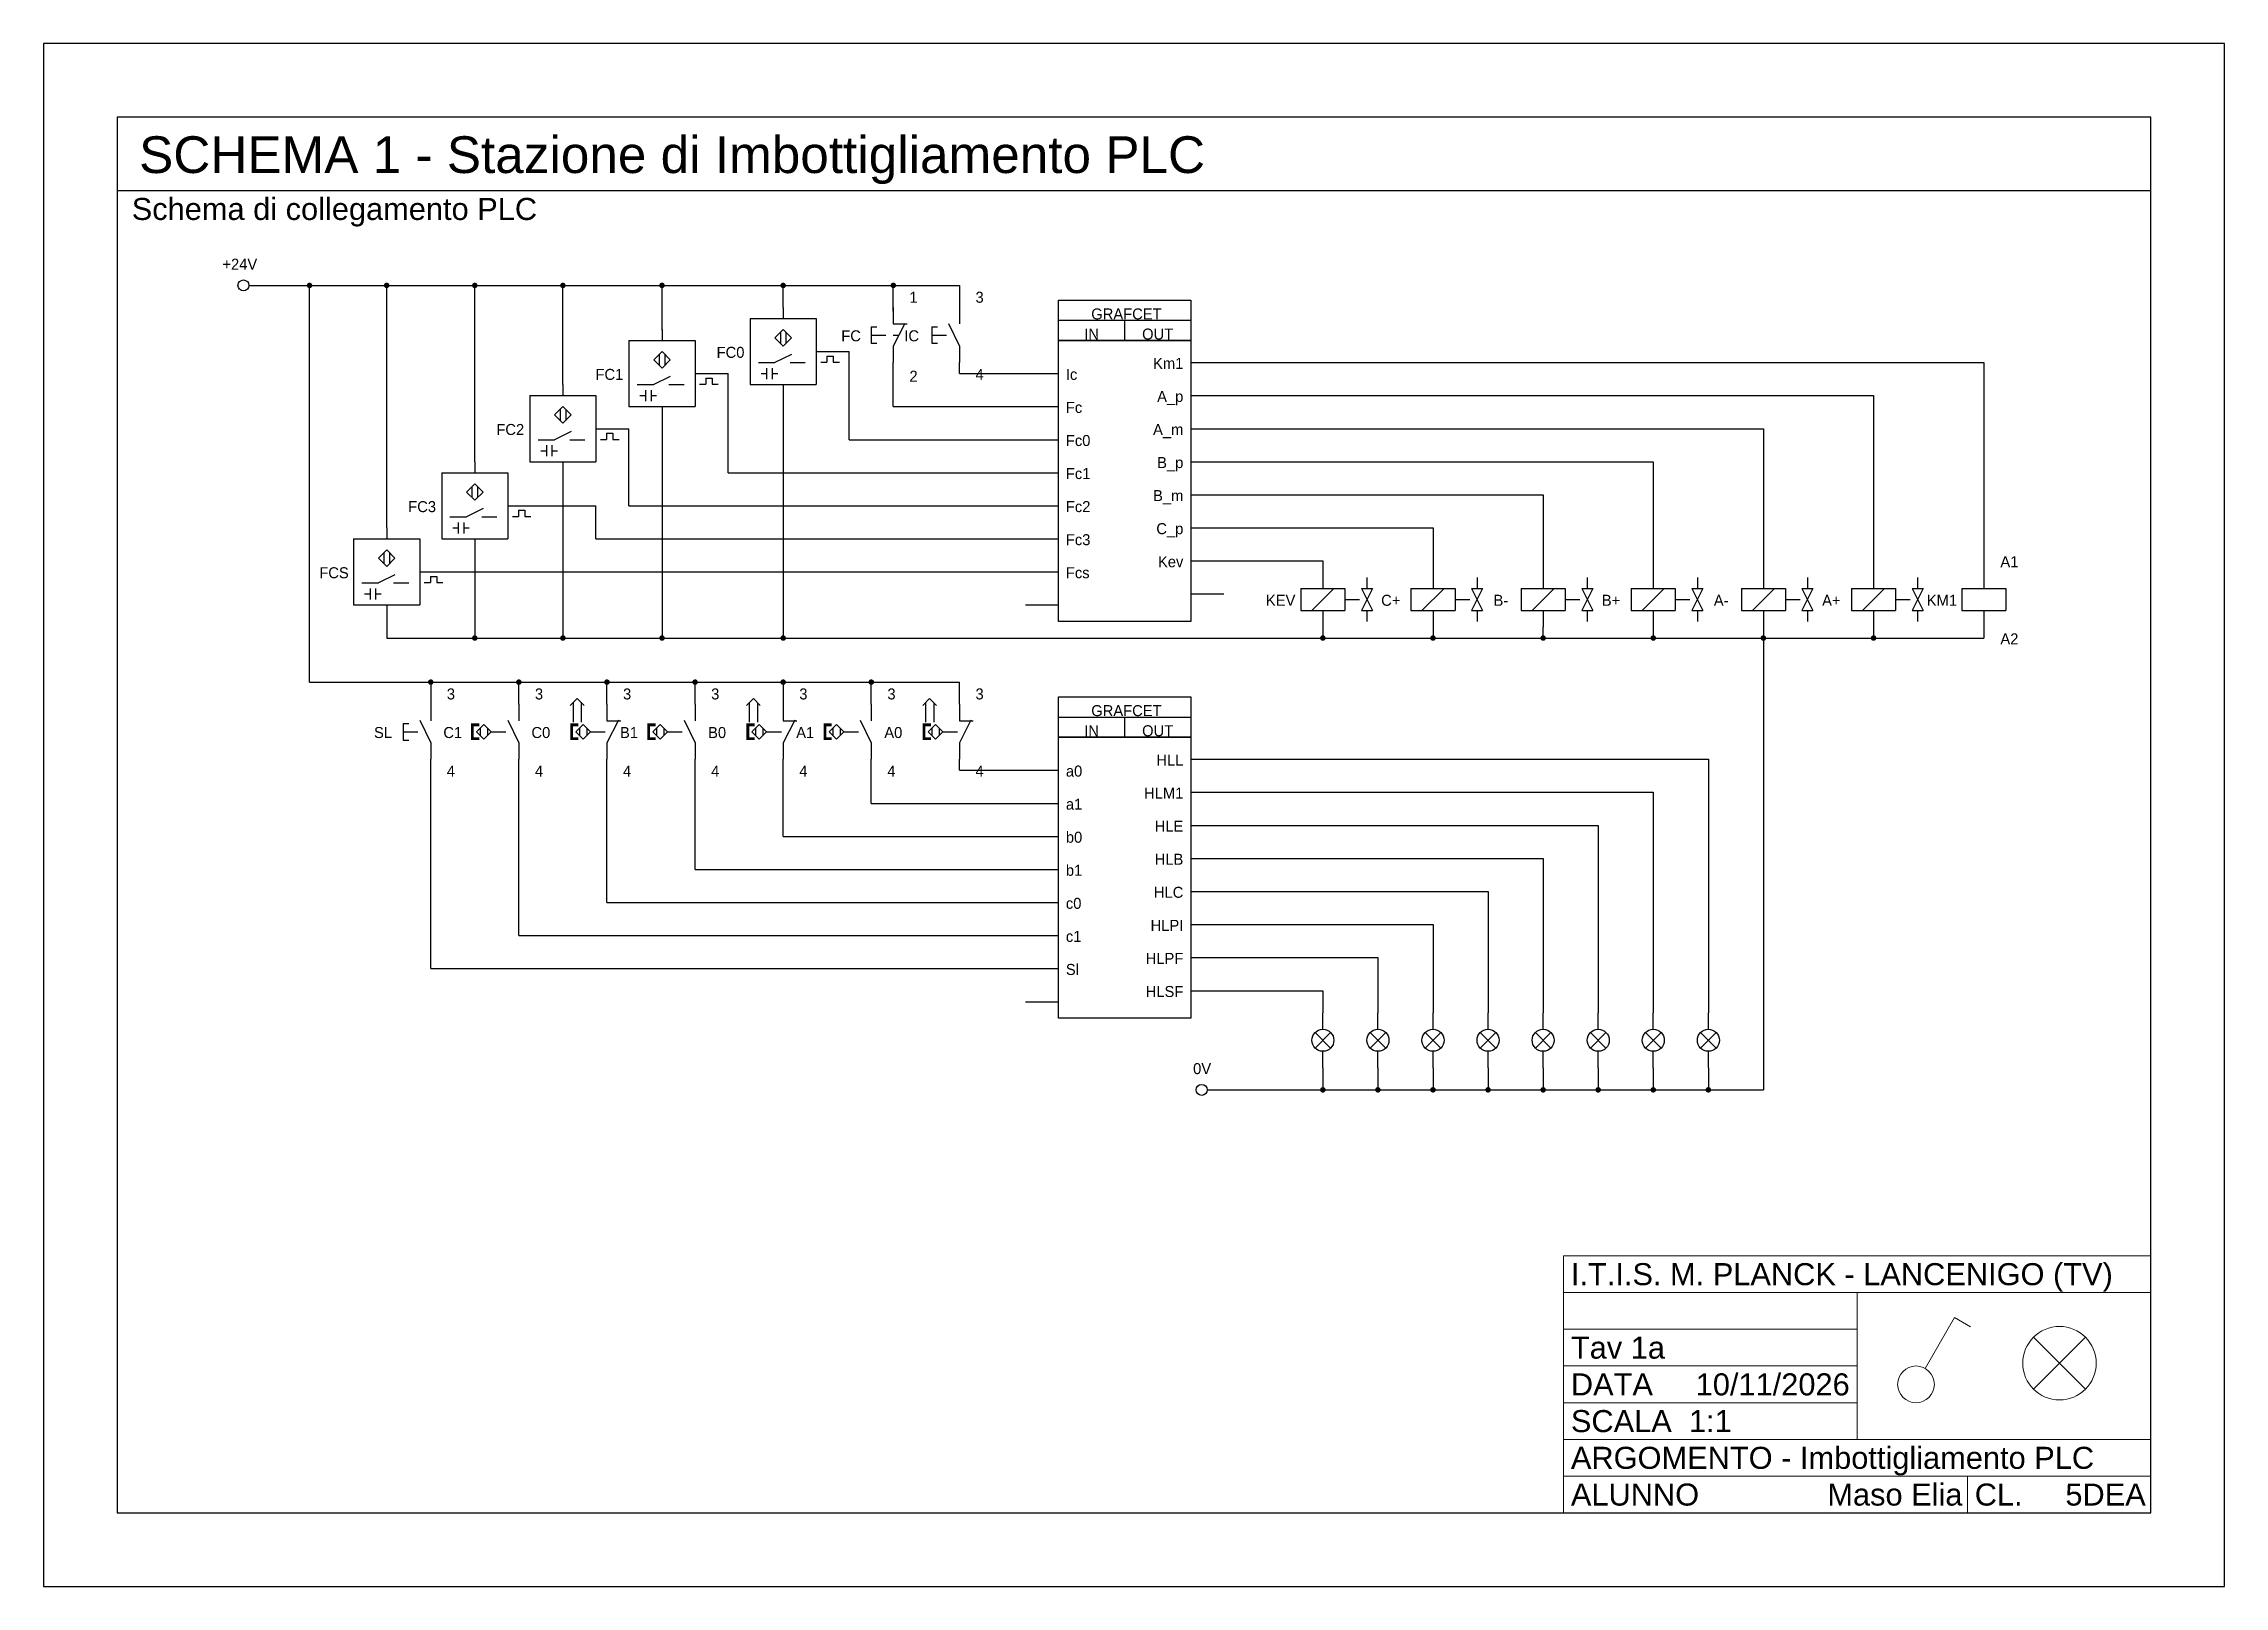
# Model space of a CAD drawing. Extents: x 1 to 1596, y -143 to 746.
# Drawn here: x 421.9 to 718.9, y -143.4 to 66.6 of the extents above; entities that cross this region are included whole.
import ezdxf
from ezdxf.enums import TextEntityAlignment as Align

# ---------------------------------------------------------------- set-up
doc = ezdxf.new("R2010")
doc.units = 0
doc.header["$MEASUREMENT"] = 0
for name, pattern in [('ACAD_ISO02W100', [15, 12, -3]), ('AUSGEZOGEN', [0]), ('GESTRICHELT', [3, 2, -1])]:
    doc.linetypes.add(name, pattern=pattern)
for name, color, linetype in [('1', 7, 'AUSGEZOGEN'), ('LINES', 7, 'AUSGEZOGEN'), ('TCONNECTIONS', 7, 'AUSGEZOGEN')]:
    doc.layers.add(name, color=color, linetype=linetype)
for name, color, linetype, lineweight in [('Componenti', 42, 'Continuous', 20), ('Contorni', 7, 'Continuous', 30), ('FOGLIO', 30, 'Continuous', 30), ('Scatole di derivazione', 22, 'ACAD_ISO02W100', 20), ('testi', 5, 'Continuous', 13)]:
    doc.layers.add(name, color=color, linetype=linetype, lineweight=lineweight)
doc.styles.add('Testi 2', font='arial.ttf', dxfattribs={"height": 3})
doc.styles.add('Titoli', font='arial.ttf', dxfattribs={"height": 4})

msp = doc.modelspace()

# ---------------------------------------------------------------- texts
at = {"layer": 'testi', "ltscale": 0.25}
for s, height, style, p in [('SCHEMA 1 - Stazione di Imbottigliamento PLC', 5, 'Titoli', (434.93, 48.99)), ('Schema di collegamento PLC', 3, 'Testi 2', (433.93, 42.6))]:
    msp.add_text(s, height=height, dxfattribs=dict(at, style=style)).set_placement(p)
at = {"layer": 'testi', "style": 'Testi 2'}
for s, p in [('I.T.I.S. M. PLANCK - LANCENIGO (TV)', (629.93, -102.4)), ('Tav 1a', (629.93, -112.4)), ('DATA     10/11/2026', (629.93, -117.4)), ('SCALA  1:1', (629.93, -122.4)), ('ARGOMENTO - Imbottigliamento PLC', (629.93, -127.4)), ('ALUNNO               Maso Elia', (629.93, -132.4)), ('CL.     5DEA', (684.93, -132.4))]:
    msp.add_text(s, height=3, dxfattribs=at).set_placement(p)

# ---------------------------------------------------------------- blocks, each defined once
blk = doc.blocks.new('Interruttore')
at = {"layer": 'Componenti', "ltscale": 0.25}
for p, q in [((0.63, 2.33), (2.62, 5.8)), ((2.62, 5.8), (3.71, 5.17))]:
    blk.add_line(p, q, dxfattribs=at)
blk.add_circle((0, 1.25), 1.25, dxfattribs=at)
blk = doc.blocks.new('Lampada2')
at = {"layer": 'Componenti', "ltscale": 0.25}
for p, q in [((3.54, 8.54), (-3.54, 1.46)), ((-3.54, 8.54), (3.54, 1.46))]:
    blk.add_line(p, q, dxfattribs=at)
blk.add_circle((0, 5), 5, dxfattribs=at)
blk = doc.blocks.new('B2')
at = {"layer": '1', "color": 7}
for p, q in [((4.5, 38.25), (4.5, 43.75)), ((4.5, 43.75), (22.5, 43.75)), ((22.5, 43.75), (22.5, 38.25)), ((4.5, 41), (22.5, 41)), ((13.5, 41), (13.5, 38.25)), ((4.5, 0), (4.5, 38.25)), ((4.5, 38.25), (22.5, 38.25)), ((22.5, 38.25), (4.5, 38.25)), ((22.5, 38.25), (22.5, 0)), ((0, 33.75), (4.5, 33.75)), ((22.5, 35.25), (27, 35.25)), ((22.5, 30.75), (27, 30.75)), ((0, 29.25), (4.5, 29.25)), ((0, 24.75), (4.5, 24.75)), ((22.5, 26.25), (27, 26.25)), ((22.5, 21.75), (27, 21.75)), ((0, 20.25), (4.5, 20.25)), ((0, 15.75), (4.5, 15.75)), ((22.5, 17.25), (27, 17.25)), ((22.5, 12.75), (27, 12.75)), ((0, 11.25), (4.5, 11.25)), ((0, 6.75), (4.5, 6.75)), ((22.5, 8.25), (27, 8.25)), ((22.5, 3.75), (27, 3.75)), ((0, 2.25), (4.5, 2.25)), ((22.5, 0), (4.5, 0))]:
    blk.add_line(p, q, dxfattribs=at)
for s, p in [('GRAFCET', (13.75, 41.12)), ('IN', (9, 38.38)), ('OUT', (18, 38.38))]:
    blk.add_text(s, height=1.5, dxfattribs=at).set_placement(p, align=Align.CENTER)
for s, p in [('Km1', (21.5, 34.39)), ('A_p', (21.5, 29.89)), ('A_m', (21.5, 25.39)), ('B_p', (21.5, 20.89)), ('B_m', (21.5, 16.39)), ('C_p', (21.5, 11.89)), ('Kev', (21.5, 7.39))]:
    blk.add_text(s, height=1.5, dxfattribs=at).set_placement(p, align=Align.RIGHT)
for s, p in [('Ic', (5.5, 32.89)), ('Fc', (5.5, 28.39)), ('Fc0', (5.5, 23.89)), ('Fc1', (5.5, 19.39)), ('Fc2', (5.5, 14.89)), ('Fc3', (5.5, 10.39)), ('Fcs', (5.5, 5.89))]:
    blk.add_text(s, height=1.5, dxfattribs=at).set_placement(p)
blk = doc.blocks.new('B11')
at = {"layer": '1', "color": 7}
for p, q in [((3, 7.5), (3, 5.25)), ((9, 6.75), (9, 5.25)), ((0, 5.25), (0, 2.25)), ((0, 5.25), (6, 5.25)), ((4.5, 5.25), (1.5, 2.25)), ((6, 5.25), (6, 2.25)), ((8.25, 5.25), (9.75, 2.25)), ((9.75, 5.25), (8.25, 2.25)), ((8.25, 5.25), (9.75, 5.25)), ((0, 2.25), (6, 2.25)), ((3, 2.25), (3, 0)), ((8.25, 2.25), (9.75, 2.25)), ((9, 2.25), (9, 0.75))]:
    blk.add_line(p, q, dxfattribs=at)
at = {"layer": '1', "color": 7, "linetype": 'GESTRICHELT'}
blk.add_line((6, 3.75), (9, 3.75), dxfattribs=at)
blk.add_line((6, 3.75), (9, 3.75), dxfattribs=at)
at = {"layer": '1', "color": 7}
blk.add_text('A+', height=1.5, dxfattribs=at).set_placement((-2.75, 2.89), align=Align.CENTER)
blk = doc.blocks.new('B12')
at = {"layer": '1', "color": 7}
for p, q in [((3, 7.5), (3, 5.25)), ((9, 6.75), (9, 5.25)), ((0, 5.25), (0, 2.25)), ((0, 5.25), (6, 5.25)), ((4.5, 5.25), (1.5, 2.25)), ((6, 5.25), (6, 2.25)), ((8.25, 5.25), (9.75, 2.25)), ((9.75, 5.25), (8.25, 2.25)), ((8.25, 5.25), (9.75, 5.25)), ((0, 2.25), (6, 2.25)), ((3, 2.25), (3, 0)), ((8.25, 2.25), (9.75, 2.25)), ((9, 2.25), (9, 0.75))]:
    blk.add_line(p, q, dxfattribs=at)
at = {"layer": '1', "color": 7, "linetype": 'GESTRICHELT'}
blk.add_line((6, 3.75), (9, 3.75), dxfattribs=at)
blk.add_line((6, 3.75), (9, 3.75), dxfattribs=at)
at = {"layer": '1', "color": 7}
blk.add_text('KEV', height=1.5, dxfattribs=at).set_placement((-2.75, 2.89), align=Align.CENTER)
blk = doc.blocks.new('B13')
at = {"layer": '1', "color": 7}
for p, q in [((3, 7.5), (3, 5.25)), ((9, 6.75), (9, 5.25)), ((0, 5.25), (0, 2.25)), ((0, 5.25), (6, 5.25)), ((4.5, 5.25), (1.5, 2.25)), ((6, 5.25), (6, 2.25)), ((8.25, 5.25), (9.75, 2.25)), ((9.75, 5.25), (8.25, 2.25)), ((8.25, 5.25), (9.75, 5.25)), ((0, 2.25), (6, 2.25)), ((3, 2.25), (3, 0)), ((8.25, 2.25), (9.75, 2.25)), ((9, 2.25), (9, 0.75))]:
    blk.add_line(p, q, dxfattribs=at)
at = {"layer": '1', "color": 7, "linetype": 'GESTRICHELT'}
blk.add_line((6, 3.75), (9, 3.75), dxfattribs=at)
blk.add_line((6, 3.75), (9, 3.75), dxfattribs=at)
at = {"layer": '1', "color": 7}
blk.add_text('C+', height=1.5, dxfattribs=at).set_placement((-2.75, 2.89), align=Align.CENTER)
blk = doc.blocks.new('B14')
at = {"layer": '1', "color": 7}
for p, q in [((3, 7.5), (3, 5.25)), ((9, 6.75), (9, 5.25)), ((0, 5.25), (0, 2.25)), ((0, 5.25), (6, 5.25)), ((4.5, 5.25), (1.5, 2.25)), ((6, 5.25), (6, 2.25)), ((8.25, 5.25), (9.75, 2.25)), ((9.75, 5.25), (8.25, 2.25)), ((8.25, 5.25), (9.75, 5.25)), ((0, 2.25), (6, 2.25)), ((3, 2.25), (3, 0)), ((8.25, 2.25), (9.75, 2.25)), ((9, 2.25), (9, 0.75))]:
    blk.add_line(p, q, dxfattribs=at)
at = {"layer": '1', "color": 7, "linetype": 'GESTRICHELT'}
blk.add_line((6, 3.75), (9, 3.75), dxfattribs=at)
blk.add_line((6, 3.75), (9, 3.75), dxfattribs=at)
at = {"layer": '1', "color": 7}
blk.add_text('B-', height=1.5, dxfattribs=at).set_placement((-2.75, 2.89), align=Align.CENTER)
blk = doc.blocks.new('B15')
at = {"layer": '1', "color": 7}
for p, q in [((3, 7.5), (3, 5.25)), ((9, 6.75), (9, 5.25)), ((0, 5.25), (0, 2.25)), ((0, 5.25), (6, 5.25)), ((4.5, 5.25), (1.5, 2.25)), ((6, 5.25), (6, 2.25)), ((8.25, 5.25), (9.75, 2.25)), ((9.75, 5.25), (8.25, 2.25)), ((8.25, 5.25), (9.75, 5.25)), ((0, 2.25), (6, 2.25)), ((3, 2.25), (3, 0)), ((8.25, 2.25), (9.75, 2.25)), ((9, 2.25), (9, 0.75))]:
    blk.add_line(p, q, dxfattribs=at)
at = {"layer": '1', "color": 7, "linetype": 'GESTRICHELT'}
blk.add_line((6, 3.75), (9, 3.75), dxfattribs=at)
blk.add_line((6, 3.75), (9, 3.75), dxfattribs=at)
at = {"layer": '1', "color": 7}
blk.add_text('B+', height=1.5, dxfattribs=at).set_placement((-2.75, 2.89), align=Align.CENTER)
blk = doc.blocks.new('B16')
at = {"layer": '1', "color": 7}
for p, q in [((3, 7.5), (3, 5.25)), ((9, 6.75), (9, 5.25)), ((0, 5.25), (0, 2.25)), ((0, 5.25), (6, 5.25)), ((4.5, 5.25), (1.5, 2.25)), ((6, 5.25), (6, 2.25)), ((8.25, 5.25), (9.75, 2.25)), ((9.75, 5.25), (8.25, 2.25)), ((8.25, 5.25), (9.75, 5.25)), ((0, 2.25), (6, 2.25)), ((3, 2.25), (3, 0)), ((8.25, 2.25), (9.75, 2.25)), ((9, 2.25), (9, 0.75))]:
    blk.add_line(p, q, dxfattribs=at)
at = {"layer": '1', "color": 7, "linetype": 'GESTRICHELT'}
blk.add_line((6, 3.75), (9, 3.75), dxfattribs=at)
blk.add_line((6, 3.75), (9, 3.75), dxfattribs=at)
at = {"layer": '1', "color": 7}
blk.add_text('A-', height=1.5, dxfattribs=at).set_placement((-2.75, 2.89), align=Align.CENTER)
blk = doc.blocks.new('B21')
at = {"layer": '1', "color": 7}
for p, q in [((3, 7.5), (3, 5.25)), ((0, 5.25), (6, 5.25)), ((0, 5.25), (0, 2.25)), ((6, 5.25), (6, 2.25)), ((0, 2.25), (6, 2.25)), ((3, 2.25), (3, 0))]:
    blk.add_line(p, q, dxfattribs=at)
for s, p in [('A1', (6.5, 8.14)), ('KM1', (-2.69, 2.89)), ('A2', (6.5, -2.36))]:
    blk.add_text(s, height=1.5, dxfattribs=at).set_placement(p, align=Align.CENTER)
blk = doc.blocks.new('B22')
at = {"layer": '1', "color": 7}
for p, q in [((1.5, 5.25), (1.5, 7.5)), ((0.44, 2.69), (2.56, 4.81)), ((2.56, 2.69), (0.44, 4.81)), ((1.5, 0), (1.5, 2.25))]:
    blk.add_line(p, q, dxfattribs=at)
blk.add_circle((1.5, 3.75), 1.5, dxfattribs=at)
blk = doc.blocks.new('B23')
at = {"layer": '1', "color": 7}
for p, q in [((1.5, 5.25), (1.5, 7.5)), ((0.44, 2.69), (2.56, 4.81)), ((2.56, 2.69), (0.44, 4.81)), ((1.5, 0), (1.5, 2.25))]:
    blk.add_line(p, q, dxfattribs=at)
blk.add_circle((1.5, 3.75), 1.5, dxfattribs=at)
blk = doc.blocks.new('B24')
at = {"layer": '1', "color": 7}
for p, q in [((1.5, 5.25), (1.5, 7.5)), ((0.44, 2.69), (2.56, 4.81)), ((2.56, 2.69), (0.44, 4.81)), ((1.5, 0), (1.5, 2.25))]:
    blk.add_line(p, q, dxfattribs=at)
blk.add_circle((1.5, 3.75), 1.5, dxfattribs=at)
blk = doc.blocks.new('B25')
at = {"layer": '1', "color": 7}
for p, q in [((1.5, 5.25), (1.5, 7.5)), ((0.44, 2.69), (2.56, 4.81)), ((2.56, 2.69), (0.44, 4.81)), ((1.5, 0), (1.5, 2.25))]:
    blk.add_line(p, q, dxfattribs=at)
blk.add_circle((1.5, 3.75), 1.5, dxfattribs=at)
blk = doc.blocks.new('B26')
at = {"layer": '1', "color": 7}
for p, q in [((1.5, 5.25), (1.5, 7.5)), ((0.44, 2.69), (2.56, 4.81)), ((2.56, 2.69), (0.44, 4.81)), ((1.5, 0), (1.5, 2.25))]:
    blk.add_line(p, q, dxfattribs=at)
blk.add_circle((1.5, 3.75), 1.5, dxfattribs=at)
blk = doc.blocks.new('B27')
at = {"layer": '1', "color": 7}
for p, q in [((1.5, 5.25), (1.5, 7.5)), ((0.44, 2.69), (2.56, 4.81)), ((2.56, 2.69), (0.44, 4.81)), ((1.5, 0), (1.5, 2.25))]:
    blk.add_line(p, q, dxfattribs=at)
blk.add_circle((1.5, 3.75), 1.5, dxfattribs=at)
blk = doc.blocks.new('B28')
at = {"layer": '1', "color": 7}
for p, q in [((1.5, 5.25), (1.5, 7.5)), ((0.44, 2.69), (2.56, 4.81)), ((2.56, 2.69), (0.44, 4.81)), ((1.5, 0), (1.5, 2.25))]:
    blk.add_line(p, q, dxfattribs=at)
blk.add_circle((1.5, 3.75), 1.5, dxfattribs=at)
blk = doc.blocks.new('B29')
at = {"layer": '1', "color": 7}
for p, q in [((1.5, 5.25), (1.5, 7.5)), ((0.44, 2.69), (2.56, 4.81)), ((2.56, 2.69), (0.44, 4.81)), ((1.5, 0), (1.5, 2.25))]:
    blk.add_line(p, q, dxfattribs=at)
blk.add_circle((1.5, 3.75), 1.5, dxfattribs=at)
blk = doc.blocks.new('B30')
at = {"layer": '1', "color": 7}
blk.add_line((2.25, 1.5), (4.5, 1.5), dxfattribs=at)
blk.add_circle((1.5, 1.5), 0.75, dxfattribs=at)
blk.add_text('  0V', height=1.5, dxfattribs=at).set_placement((1, 3.64), align=Align.CENTER)
blk = doc.blocks.new('B31')
at = {"layer": '1', "color": 7}
for p, q in [((4.5, 38.25), (4.5, 43.75)), ((4.5, 43.75), (22.5, 43.75)), ((22.5, 43.75), (22.5, 38.25)), ((4.5, 41), (22.5, 41)), ((13.5, 41), (13.5, 38.25)), ((4.5, 0), (4.5, 38.25)), ((4.5, 38.25), (22.5, 38.25)), ((22.5, 38.25), (4.5, 38.25)), ((22.5, 38.25), (22.5, 0)), ((0, 33.75), (4.5, 33.75)), ((22.5, 35.25), (27, 35.25)), ((22.5, 30.75), (27, 30.75)), ((0, 29.25), (4.5, 29.25)), ((0, 24.75), (4.5, 24.75)), ((22.5, 26.25), (27, 26.25)), ((22.5, 21.75), (27, 21.75)), ((0, 20.25), (4.5, 20.25)), ((0, 15.75), (4.5, 15.75)), ((22.5, 17.25), (27, 17.25)), ((22.5, 12.75), (27, 12.75)), ((0, 11.25), (4.5, 11.25)), ((0, 6.75), (4.5, 6.75)), ((22.5, 8.25), (27, 8.25)), ((22.5, 3.75), (27, 3.75)), ((0, 2.25), (4.5, 2.25)), ((22.5, 0), (4.5, 0))]:
    blk.add_line(p, q, dxfattribs=at)
for s, p in [('GRAFCET', (13.75, 41.12)), ('IN', (9, 38.38)), ('OUT', (18, 38.38))]:
    blk.add_text(s, height=1.5, dxfattribs=at).set_placement(p, align=Align.CENTER)
for s, p in [('HLL', (21.5, 34.39)), ('HLM1', (21.5, 29.89)), ('HLE', (21.5, 25.39)), ('HLB', (21.5, 20.89)), ('HLC', (21.5, 16.39)), ('HLPI', (21.5, 11.89)), ('HLPF', (21.5, 7.39)), ('HLSF', (21.5, 2.89))]:
    blk.add_text(s, height=1.5, dxfattribs=at).set_placement(p, align=Align.RIGHT)
for s, p in [('a0', (5.5, 32.89)), ('a1', (5.5, 28.39)), ('b0', (5.5, 23.89)), ('b1', (5.5, 19.39)), ('c0', (5.5, 14.89)), ('c1', (5.5, 10.39)), ('Sl', (5.5, 5.89))]:
    blk.add_text(s, height=1.5, dxfattribs=at).set_placement(p)
blk = doc.blocks.new('B32')
at = {"layer": '1', "color": 7}
blk.add_line((2.25, 1.5), (4.5, 1.5), dxfattribs=at)
blk.add_circle((1.5, 1.5), 0.75, dxfattribs=at)
blk.add_text('+24V', height=1.5, dxfattribs=at).set_placement((1, 3.64), align=Align.CENTER)
blk = doc.blocks.new('B33')
at = {"layer": '1', "color": 7}
for p, q in [((3, 7.5), (3, 5.25)), ((0, 4.88), (0, 2.62)), ((0, 4.88), (0.75, 4.88)), ((4.57, 5.33), (3, 2.25)), ((3, 5.25), (4.87, 5.25)), ((0, 2.62), (0.75, 2.62)), ((3, 2.25), (3, 0))]:
    blk.add_line(p, q, dxfattribs=at)
at = {"layer": '1', "color": 7, "linetype": 'GESTRICHELT'}
blk.add_line((0, 3.75), (3.75, 3.75), dxfattribs=at)
blk.add_line((0, 3.75), (3.75, 3.75), dxfattribs=at)
at = {"layer": '1', "color": 7}
for s, p in [('1', (5.75, 8.14)), ('FC', (-2.75, 2.89)), ('2', (5.75, -2.61))]:
    blk.add_text(s, height=1.5, dxfattribs=at).set_placement(p, align=Align.CENTER)
blk = doc.blocks.new('B34')
at = {"layer": 'TCONNECTIONS', "color": 7, "const_width": 0.375}
blk.add_lwpolyline([(1.3125, 1.5, 1), (1.6875, 1.5, 1)], format="xyb", close=True, dxfattribs=at)
blk = doc.blocks.new('B35')
at = {"layer": '1', "color": 7}
for p, q in [((3.75, 7.5), (3.75, 5.25)), ((0, 4.88), (0, 2.62)), ((0, 4.88), (0.75, 4.88)), ((2.25, 5.33), (3.75, 2.25)), ((0, 2.62), (0.75, 2.62)), ((3.75, 2.25), (3.75, 0))]:
    blk.add_line(p, q, dxfattribs=at)
at = {"layer": '1', "color": 7, "linetype": 'GESTRICHELT'}
blk.add_line((0, 3.75), (3, 3.75), dxfattribs=at)
blk.add_line((0, 3.75), (3, 3.75), dxfattribs=at)
at = {"layer": '1', "color": 7}
for s, p in [('3', (6.5, 8.14)), ('IC', (-2.75, 2.89)), ('4', (6.5, -2.36))]:
    blk.add_text(s, height=1.5, dxfattribs=at).set_placement(p, align=Align.CENTER)
blk = doc.blocks.new('B36')
at = {"layer": 'TCONNECTIONS', "color": 7, "const_width": 0.375}
blk.add_lwpolyline([(1.3125, 1.5, 1), (1.6875, 1.5, 1)], format="xyb", close=True, dxfattribs=at)
blk = doc.blocks.new('B37')
at = {"layer": 'TCONNECTIONS', "color": 7, "const_width": 0.375}
blk.add_lwpolyline([(1.3125, 1.5, 1), (1.6875, 1.5, 1)], format="xyb", close=True, dxfattribs=at)
blk = doc.blocks.new('B38')
at = {"layer": 'TCONNECTIONS', "color": 7, "const_width": 0.375}
blk.add_lwpolyline([(1.3125, 1.5, 1), (1.6875, 1.5, 1)], format="xyb", close=True, dxfattribs=at)
blk = doc.blocks.new('B39')
at = {"layer": 'TCONNECTIONS', "color": 7, "const_width": 0.375}
blk.add_lwpolyline([(1.3125, 1.5, 1), (1.6875, 1.5, 1)], format="xyb", close=True, dxfattribs=at)
blk = doc.blocks.new('B40')
at = {"layer": 'TCONNECTIONS', "color": 7, "const_width": 0.375}
blk.add_lwpolyline([(1.3125, 1.5, 1), (1.6875, 1.5, 1)], format="xyb", close=True, dxfattribs=at)
blk = doc.blocks.new('B41')
at = {"layer": 'TCONNECTIONS', "color": 7, "const_width": 0.375}
blk.add_lwpolyline([(1.3125, 1.5, 1), (1.6875, 1.5, 1)], format="xyb", close=True, dxfattribs=at)
blk = doc.blocks.new('B42')
at = {"layer": 'TCONNECTIONS', "color": 7, "const_width": 0.375}
blk.add_lwpolyline([(1.3125, 1.5, 1), (1.6875, 1.5, 1)], format="xyb", close=True, dxfattribs=at)
blk = doc.blocks.new('B43')
at = {"layer": 'TCONNECTIONS', "color": 7, "const_width": 0.375}
blk.add_lwpolyline([(1.3125, 1.5, 1), (1.6875, 1.5, 1)], format="xyb", close=True, dxfattribs=at)
blk = doc.blocks.new('B44')
at = {"layer": 'TCONNECTIONS', "color": 7, "const_width": 0.375}
blk.add_lwpolyline([(1.3125, 1.5, 1), (1.6875, 1.5, 1)], format="xyb", close=True, dxfattribs=at)
blk = doc.blocks.new('B45')
at = {"layer": 'TCONNECTIONS', "color": 7, "const_width": 0.375}
blk.add_lwpolyline([(1.3125, 1.5, 1), (1.6875, 1.5, 1)], format="xyb", close=True, dxfattribs=at)
blk = doc.blocks.new('B46')
at = {"layer": 'TCONNECTIONS', "color": 7, "const_width": 0.375}
blk.add_lwpolyline([(1.3125, 1.5, 1), (1.6875, 1.5, 1)], format="xyb", close=True, dxfattribs=at)
blk = doc.blocks.new('B47')
at = {"layer": '1', "color": 7}
for p, q in [((-1.56, 8.25), (-2.5, 7.31)), ((-2.12, 7.69), (-2.12, 5.06)), ((-1.56, 8.25), (-0.62, 7.31)), ((-1, 7.69), (-1, 5.06)), ((2.5, 7.5), (2.5, 5.25)), ((-0.75, 4.75), (-1.75, 3.75)), ((-1.75, 3.75), (-0.75, 2.75)), ((-1.25, 4.25), (-1.25, 3.25)), ((-0.75, 4.75), (0.25, 3.75)), ((0.25, 3.75), (-0.75, 2.75)), ((-0.25, 4.25), (-0.25, 3.25)), ((4.07, 5.33), (2.5, 2.25)), ((2.5, 5.25), (4.37, 5.25)), ((2.5, 2.25), (2.5, 0))]:
    blk.add_line(p, q, dxfattribs=at)
at = {"layer": '1', "color": 7, "linetype": 'GESTRICHELT'}
blk.add_line((0.25, 3.75), (3.25, 3.75), dxfattribs=at)
blk.add_line((0.25, 3.75), (3.25, 3.75), dxfattribs=at)
at = {"layer": '1', "color": 7}
for points in [[(-2.13, 4.5), (-1.38, 4.88), (-2.13, 4.5), (-2.5, 4.88)], [(-2.13, 4.5), (-2.5, 4.88), (-2.13, 4.5), (-2.5, 2.62)], [(-2.5, 2.62), (-2.13, 3), (-2.5, 2.62), (-2.13, 4.5)], [(-2.5, 2.62), (-1.38, 2.62), (-2.5, 2.62), (-2.13, 3)], [(-2.13, 4.5), (-1.38, 4.5), (-2.13, 4.5), (-1.38, 4.88)], [(-1.38, 2.62), (-1.38, 3), (-1.38, 2.62), (-2.13, 3)]]:
    blk.add_solid(points, dxfattribs=at)
for s, p in [('3', (5.25, 8.14)), ('A0', (-6.5, 2.89)), ('4', (5.25, -2.36))]:
    blk.add_text(s, height=1.5, dxfattribs=at).set_placement(p, align=Align.CENTER)
blk = doc.blocks.new('B48')
at = {"layer": '1', "color": 7}
for p, q in [((2.5, 7.5), (2.5, 5.25)), ((-2.25, 4.75), (-3.25, 3.75)), ((-3.25, 3.75), (-2.25, 2.75)), ((-2.75, 4.25), (-2.75, 3.25)), ((-2.25, 4.75), (-1.25, 3.75)), ((-1.25, 3.75), (-2.25, 2.75)), ((-1.75, 4.25), (-1.75, 3.25)), ((1, 5.33), (2.5, 2.25)), ((2.5, 2.25), (2.5, 0))]:
    blk.add_line(p, q, dxfattribs=at)
at = {"layer": '1', "color": 7, "linetype": 'GESTRICHELT'}
blk.add_line((-1.25, 3.75), (1.75, 3.75), dxfattribs=at)
blk.add_line((-1.25, 3.75), (1.75, 3.75), dxfattribs=at)
at = {"layer": '1', "color": 7}
for points in [[(-3.63, 4.5), (-2.88, 4.88), (-3.63, 4.5), (-4, 4.88)], [(-3.63, 4.5), (-4, 4.88), (-3.63, 4.5), (-4, 2.62)], [(-4, 2.62), (-3.63, 3), (-4, 2.62), (-3.63, 4.5)], [(-4, 2.62), (-2.88, 2.62), (-4, 2.62), (-3.63, 3)], [(-3.63, 4.5), (-2.88, 4.5), (-3.63, 4.5), (-2.88, 4.88)], [(-2.88, 2.62), (-2.88, 3), (-2.88, 2.62), (-3.63, 3)]]:
    blk.add_solid(points, dxfattribs=at)
for s, p in [('3', (5.25, 8.14)), ('A1', (-6.5, 2.89)), ('4', (5.25, -2.36))]:
    blk.add_text(s, height=1.5, dxfattribs=at).set_placement(p, align=Align.CENTER)
blk = doc.blocks.new('B49')
at = {"layer": 'TCONNECTIONS', "color": 7, "const_width": 0.375}
blk.add_lwpolyline([(1.3125, 1.5, 1), (1.6875, 1.5, 1)], format="xyb", close=True, dxfattribs=at)
blk = doc.blocks.new('B50')
at = {"layer": 'TCONNECTIONS', "color": 7, "const_width": 0.375}
blk.add_lwpolyline([(1.3125, 1.5, 1), (1.6875, 1.5, 1)], format="xyb", close=True, dxfattribs=at)
blk = doc.blocks.new('B51')
at = {"layer": '1', "color": 7}
for p, q in [((-1.56, 8.25), (-2.5, 7.31)), ((-2.12, 7.69), (-2.12, 5.06)), ((-1.56, 8.25), (-0.62, 7.31)), ((-1, 7.69), (-1, 5.06)), ((2.5, 7.5), (2.5, 5.25)), ((-0.75, 4.75), (-1.75, 3.75)), ((-1.75, 3.75), (-0.75, 2.75)), ((-1.25, 4.25), (-1.25, 3.25)), ((-0.75, 4.75), (0.25, 3.75)), ((0.25, 3.75), (-0.75, 2.75)), ((-0.25, 4.25), (-0.25, 3.25)), ((4.07, 5.33), (2.5, 2.25)), ((2.5, 5.25), (4.37, 5.25)), ((2.5, 2.25), (2.5, 0))]:
    blk.add_line(p, q, dxfattribs=at)
at = {"layer": '1', "color": 7, "linetype": 'GESTRICHELT'}
blk.add_line((0.25, 3.75), (3.25, 3.75), dxfattribs=at)
blk.add_line((0.25, 3.75), (3.25, 3.75), dxfattribs=at)
at = {"layer": '1', "color": 7}
for points in [[(-2.13, 4.5), (-1.38, 4.88), (-2.13, 4.5), (-2.5, 4.88)], [(-2.13, 4.5), (-2.5, 4.88), (-2.13, 4.5), (-2.5, 2.62)], [(-2.5, 2.62), (-2.13, 3), (-2.5, 2.62), (-2.13, 4.5)], [(-2.5, 2.62), (-1.38, 2.62), (-2.5, 2.62), (-2.13, 3)], [(-2.13, 4.5), (-1.38, 4.5), (-2.13, 4.5), (-1.38, 4.88)], [(-1.38, 2.62), (-1.38, 3), (-1.38, 2.62), (-2.13, 3)]]:
    blk.add_solid(points, dxfattribs=at)
for s, p in [('3', (5.25, 8.14)), ('B0', (-6.5, 2.89)), ('4', (5.25, -2.36))]:
    blk.add_text(s, height=1.5, dxfattribs=at).set_placement(p, align=Align.CENTER)
blk = doc.blocks.new('B52')
at = {"layer": '1', "color": 7}
for p, q in [((2.5, 7.5), (2.5, 5.25)), ((-2.25, 4.75), (-3.25, 3.75)), ((-3.25, 3.75), (-2.25, 2.75)), ((-2.75, 4.25), (-2.75, 3.25)), ((-2.25, 4.75), (-1.25, 3.75)), ((-1.25, 3.75), (-2.25, 2.75)), ((-1.75, 4.25), (-1.75, 3.25)), ((1, 5.33), (2.5, 2.25)), ((2.5, 2.25), (2.5, 0))]:
    blk.add_line(p, q, dxfattribs=at)
at = {"layer": '1', "color": 7, "linetype": 'GESTRICHELT'}
blk.add_line((-1.25, 3.75), (1.75, 3.75), dxfattribs=at)
blk.add_line((-1.25, 3.75), (1.75, 3.75), dxfattribs=at)
at = {"layer": '1', "color": 7}
for points in [[(-3.63, 4.5), (-2.88, 4.88), (-3.63, 4.5), (-4, 4.88)], [(-3.63, 4.5), (-4, 4.88), (-3.63, 4.5), (-4, 2.62)], [(-4, 2.62), (-3.63, 3), (-4, 2.62), (-3.63, 4.5)], [(-4, 2.62), (-2.88, 2.62), (-4, 2.62), (-3.63, 3)], [(-3.63, 4.5), (-2.88, 4.5), (-3.63, 4.5), (-2.88, 4.88)], [(-2.88, 2.62), (-2.88, 3), (-2.88, 2.62), (-3.63, 3)]]:
    blk.add_solid(points, dxfattribs=at)
for s, p in [('3', (5.25, 8.14)), ('B1', (-6.5, 2.89)), ('4', (5.25, -2.36))]:
    blk.add_text(s, height=1.5, dxfattribs=at).set_placement(p, align=Align.CENTER)
blk = doc.blocks.new('B53')
at = {"layer": 'TCONNECTIONS', "color": 7, "const_width": 0.375}
blk.add_lwpolyline([(1.3125, 1.5, 1), (1.6875, 1.5, 1)], format="xyb", close=True, dxfattribs=at)
blk = doc.blocks.new('B54')
at = {"layer": '1', "color": 7}
for p, q in [((-1.56, 8.25), (-2.5, 7.31)), ((-2.12, 7.69), (-2.12, 5.06)), ((-1.56, 8.25), (-0.62, 7.31)), ((-1, 7.69), (-1, 5.06)), ((2.5, 7.5), (2.5, 5.25)), ((-0.75, 4.75), (-1.75, 3.75)), ((-1.75, 3.75), (-0.75, 2.75)), ((-1.25, 4.25), (-1.25, 3.25)), ((-0.75, 4.75), (0.25, 3.75)), ((0.25, 3.75), (-0.75, 2.75)), ((-0.25, 4.25), (-0.25, 3.25)), ((4.07, 5.33), (2.5, 2.25)), ((2.5, 5.25), (4.37, 5.25)), ((2.5, 2.25), (2.5, 0))]:
    blk.add_line(p, q, dxfattribs=at)
at = {"layer": '1', "color": 7, "linetype": 'GESTRICHELT'}
blk.add_line((0.25, 3.75), (3.25, 3.75), dxfattribs=at)
blk.add_line((0.25, 3.75), (3.25, 3.75), dxfattribs=at)
at = {"layer": '1', "color": 7}
for points in [[(-2.13, 4.5), (-1.38, 4.88), (-2.13, 4.5), (-2.5, 4.88)], [(-2.13, 4.5), (-2.5, 4.88), (-2.13, 4.5), (-2.5, 2.62)], [(-2.5, 2.62), (-2.13, 3), (-2.5, 2.62), (-2.13, 4.5)], [(-2.5, 2.62), (-1.38, 2.62), (-2.5, 2.62), (-2.13, 3)], [(-2.13, 4.5), (-1.38, 4.5), (-2.13, 4.5), (-1.38, 4.88)], [(-1.38, 2.62), (-1.38, 3), (-1.38, 2.62), (-2.13, 3)]]:
    blk.add_solid(points, dxfattribs=at)
for s, p in [('3', (5.25, 8.14)), ('C0', (-6.5, 2.89)), ('4', (5.25, -2.36))]:
    blk.add_text(s, height=1.5, dxfattribs=at).set_placement(p, align=Align.CENTER)
blk = doc.blocks.new('B55')
at = {"layer": 'TCONNECTIONS', "color": 7, "const_width": 0.375}
blk.add_lwpolyline([(1.3125, 1.5, 1), (1.6875, 1.5, 1)], format="xyb", close=True, dxfattribs=at)
blk = doc.blocks.new('B56')
at = {"layer": '1', "color": 7}
for p, q in [((2.5, 7.5), (2.5, 5.25)), ((-2.25, 4.75), (-3.25, 3.75)), ((-3.25, 3.75), (-2.25, 2.75)), ((-2.75, 4.25), (-2.75, 3.25)), ((-2.25, 4.75), (-1.25, 3.75)), ((-1.25, 3.75), (-2.25, 2.75)), ((-1.75, 4.25), (-1.75, 3.25)), ((1, 5.33), (2.5, 2.25)), ((2.5, 2.25), (2.5, 0))]:
    blk.add_line(p, q, dxfattribs=at)
at = {"layer": '1', "color": 7, "linetype": 'GESTRICHELT'}
blk.add_line((-1.25, 3.75), (1.75, 3.75), dxfattribs=at)
blk.add_line((-1.25, 3.75), (1.75, 3.75), dxfattribs=at)
at = {"layer": '1', "color": 7}
for points in [[(-3.63, 4.5), (-2.88, 4.88), (-3.63, 4.5), (-4, 4.88)], [(-3.63, 4.5), (-4, 4.88), (-3.63, 4.5), (-4, 2.62)], [(-4, 2.62), (-3.63, 3), (-4, 2.62), (-3.63, 4.5)], [(-4, 2.62), (-2.88, 2.62), (-4, 2.62), (-3.63, 3)], [(-3.63, 4.5), (-2.88, 4.5), (-3.63, 4.5), (-2.88, 4.88)], [(-2.88, 2.62), (-2.88, 3), (-2.88, 2.62), (-3.63, 3)]]:
    blk.add_solid(points, dxfattribs=at)
for s, p in [('3', (5.25, 8.14)), ('C1', (-6.5, 2.89)), ('4', (5.25, -2.36))]:
    blk.add_text(s, height=1.5, dxfattribs=at).set_placement(p, align=Align.CENTER)
blk = doc.blocks.new('B57')
at = {"layer": 'TCONNECTIONS', "color": 7, "const_width": 0.375}
blk.add_lwpolyline([(1.3125, 1.5, 1), (1.6875, 1.5, 1)], format="xyb", close=True, dxfattribs=at)
blk = doc.blocks.new('B58')
at = {"layer": '1', "color": 7}
for p, q in [((3.75, 7.5), (3.75, 5.25)), ((0, 4.88), (0, 2.62)), ((0, 4.88), (0.75, 4.88)), ((2.25, 5.33), (3.75, 2.25)), ((0, 2.62), (0.75, 2.62)), ((3.75, 2.25), (3.75, 0))]:
    blk.add_line(p, q, dxfattribs=at)
at = {"layer": '1', "color": 7, "linetype": 'GESTRICHELT'}
blk.add_line((0, 3.75), (3, 3.75), dxfattribs=at)
blk.add_line((0, 3.75), (3, 3.75), dxfattribs=at)
at = {"layer": '1', "color": 7}
for s, p in [('3', (6.5, 8.14)), ('SL', (-2.75, 2.89)), ('4', (6.5, -2.36))]:
    blk.add_text(s, height=1.5, dxfattribs=at).set_placement(p, align=Align.CENTER)
blk = doc.blocks.new('B59')
at = {"layer": 'TCONNECTIONS', "color": 7, "const_width": 0.375}
blk.add_lwpolyline([(1.3125, 1.5, 1), (1.6875, 1.5, 1)], format="xyb", close=True, dxfattribs=at)
blk = doc.blocks.new('B60')
at = {"layer": 'TCONNECTIONS', "color": 7, "const_width": 0.375}
blk.add_lwpolyline([(1.3125, 1.5, 1), (1.6875, 1.5, 1)], format="xyb", close=True, dxfattribs=at)
blk = doc.blocks.new('B62')
at = {"layer": '1', "color": 7}
for p, q in [((4.5, 12), (4.5, 10.5)), ((0, 10.5), (0, 1.5)), ((0, 10.5), (9, 10.5)), ((4.5, 9), (3.37, 7.88)), ((4.5, 9), (5.63, 7.88)), ((9, 10.5), (9, 1.5)), ((3.37, 7.88), (4.5, 6.75)), ((4.12, 8.62), (4.12, 7.12)), ((5.63, 7.88), (4.5, 6.75)), ((4.88, 8.62), (4.88, 7.12)), ((9, 6), (12, 6)), ((1.12, 4.5), (3.19, 4.5)), ((1.5, 3), (2.25, 3)), ((2.25, 3.75), (2.25, 2.25)), ((3, 4.5), (3.37, 4.5)), ((3, 3.75), (3, 2.25)), ((3, 3), (3.75, 3)), ((5.63, 5.62), (3.37, 4.5)), ((5.44, 4.5), (7.5, 4.5)), ((9.62, 4.54), (10.46, 4.54)), ((10.46, 5.39), (10.46, 4.54)), ((10.46, 5.39), (11.31, 5.39)), ((11.31, 5.39), (11.31, 4.54)), ((11.31, 4.54), (12.15, 4.54)), ((0, 1.5), (9, 1.5)), ((4.5, 1.5), (4.5, 0)), ((4.5, 1.5), (4.5, 0))]:
    blk.add_line(p, q, dxfattribs=at)
blk.add_text('FC0', height=1.5, dxfattribs=at).set_placement((-2.67, 5.14), align=Align.CENTER)
blk = doc.blocks.new('B63')
at = {"layer": '1', "color": 7}
for p, q in [((4.5, 12), (4.5, 10.5)), ((0, 10.5), (0, 1.5)), ((0, 10.5), (9, 10.5)), ((4.5, 9), (3.37, 7.88)), ((4.5, 9), (5.63, 7.88)), ((9, 10.5), (9, 1.5)), ((3.37, 7.88), (4.5, 6.75)), ((4.12, 8.62), (4.12, 7.12)), ((5.63, 7.88), (4.5, 6.75)), ((4.88, 8.62), (4.88, 7.12)), ((9, 6), (12, 6)), ((1.12, 4.5), (3.19, 4.5)), ((1.5, 3), (2.25, 3)), ((2.25, 3.75), (2.25, 2.25)), ((3, 4.5), (3.37, 4.5)), ((3, 3.75), (3, 2.25)), ((3, 3), (3.75, 3)), ((5.63, 5.62), (3.37, 4.5)), ((5.44, 4.5), (7.5, 4.5)), ((9.62, 4.54), (10.46, 4.54)), ((10.46, 5.39), (10.46, 4.54)), ((10.46, 5.39), (11.31, 5.39)), ((11.31, 5.39), (11.31, 4.54)), ((11.31, 4.54), (12.15, 4.54)), ((0, 1.5), (9, 1.5)), ((4.5, 1.5), (4.5, 0)), ((4.5, 1.5), (4.5, 0))]:
    blk.add_line(p, q, dxfattribs=at)
blk.add_text('FC2', height=1.5, dxfattribs=at).set_placement((-2.67, 5.14), align=Align.CENTER)
blk = doc.blocks.new('B64')
at = {"layer": '1', "color": 7}
for p, q in [((4.5, 12), (4.5, 10.5)), ((0, 10.5), (0, 1.5)), ((0, 10.5), (9, 10.5)), ((4.5, 9), (3.37, 7.88)), ((4.5, 9), (5.63, 7.88)), ((9, 10.5), (9, 1.5)), ((3.37, 7.88), (4.5, 6.75)), ((4.12, 8.62), (4.12, 7.12)), ((5.63, 7.88), (4.5, 6.75)), ((4.88, 8.62), (4.88, 7.12)), ((9, 6), (12, 6)), ((1.12, 4.5), (3.19, 4.5)), ((1.5, 3), (2.25, 3)), ((2.25, 3.75), (2.25, 2.25)), ((3, 4.5), (3.37, 4.5)), ((3, 3.75), (3, 2.25)), ((3, 3), (3.75, 3)), ((5.63, 5.62), (3.37, 4.5)), ((5.44, 4.5), (7.5, 4.5)), ((9.62, 4.54), (10.46, 4.54)), ((10.46, 5.39), (10.46, 4.54)), ((10.46, 5.39), (11.31, 5.39)), ((11.31, 5.39), (11.31, 4.54)), ((11.31, 4.54), (12.15, 4.54)), ((0, 1.5), (9, 1.5)), ((4.5, 1.5), (4.5, 0)), ((4.5, 1.5), (4.5, 0))]:
    blk.add_line(p, q, dxfattribs=at)
blk.add_text('FC1', height=1.5, dxfattribs=at).set_placement((-2.67, 5.14), align=Align.CENTER)
blk = doc.blocks.new('B65')
at = {"layer": '1', "color": 7}
for p, q in [((4.5, 12), (4.5, 10.5)), ((0, 10.5), (0, 1.5)), ((0, 10.5), (9, 10.5)), ((4.5, 9), (3.37, 7.88)), ((4.5, 9), (5.63, 7.88)), ((9, 10.5), (9, 1.5)), ((3.37, 7.88), (4.5, 6.75)), ((4.12, 8.62), (4.12, 7.12)), ((5.63, 7.88), (4.5, 6.75)), ((4.88, 8.62), (4.88, 7.12)), ((9, 6), (12, 6)), ((1.12, 4.5), (3.19, 4.5)), ((1.5, 3), (2.25, 3)), ((2.25, 3.75), (2.25, 2.25)), ((3, 4.5), (3.37, 4.5)), ((3, 3.75), (3, 2.25)), ((3, 3), (3.75, 3)), ((5.63, 5.62), (3.37, 4.5)), ((5.44, 4.5), (7.5, 4.5)), ((9.62, 4.54), (10.46, 4.54)), ((10.46, 5.39), (10.46, 4.54)), ((10.46, 5.39), (11.31, 5.39)), ((11.31, 5.39), (11.31, 4.54)), ((11.31, 4.54), (12.15, 4.54)), ((0, 1.5), (9, 1.5)), ((4.5, 1.5), (4.5, 0)), ((4.5, 1.5), (4.5, 0))]:
    blk.add_line(p, q, dxfattribs=at)
blk.add_text('FC3', height=1.5, dxfattribs=at).set_placement((-2.67, 5.14), align=Align.CENTER)
blk = doc.blocks.new('B66')
at = {"layer": '1', "color": 7}
for p, q in [((4.5, 12), (4.5, 10.5)), ((0, 10.5), (0, 1.5)), ((0, 10.5), (9, 10.5)), ((4.5, 9), (3.37, 7.88)), ((4.5, 9), (5.63, 7.88)), ((9, 10.5), (9, 1.5)), ((3.37, 7.88), (4.5, 6.75)), ((4.12, 8.62), (4.12, 7.12)), ((5.63, 7.88), (4.5, 6.75)), ((4.88, 8.62), (4.88, 7.12)), ((9, 6), (12, 6)), ((1.12, 4.5), (3.19, 4.5)), ((1.5, 3), (2.25, 3)), ((2.25, 3.75), (2.25, 2.25)), ((3, 4.5), (3.37, 4.5)), ((3, 3.75), (3, 2.25)), ((3, 3), (3.75, 3)), ((5.63, 5.62), (3.37, 4.5)), ((5.44, 4.5), (7.5, 4.5)), ((9.62, 4.54), (10.46, 4.54)), ((10.46, 5.39), (10.46, 4.54)), ((10.46, 5.39), (11.31, 5.39)), ((11.31, 5.39), (11.31, 4.54)), ((11.31, 4.54), (12.15, 4.54)), ((0, 1.5), (9, 1.5)), ((4.5, 1.5), (4.5, 0)), ((4.5, 1.5), (4.5, 0))]:
    blk.add_line(p, q, dxfattribs=at)
blk.add_text('FCS', height=1.5, dxfattribs=at).set_placement((-2.67, 5.14), align=Align.CENTER)
blk = doc.blocks.new('B67')
at = {"layer": 'TCONNECTIONS', "color": 7, "const_width": 0.375}
blk.add_lwpolyline([(1.3125, 1.5, 1), (1.6875, 1.5, 1)], format="xyb", close=True, dxfattribs=at)
blk = doc.blocks.new('B68')
at = {"layer": 'TCONNECTIONS', "color": 7, "const_width": 0.375}
blk.add_lwpolyline([(1.3125, 1.5, 1), (1.6875, 1.5, 1)], format="xyb", close=True, dxfattribs=at)
blk = doc.blocks.new('B69')
at = {"layer": 'TCONNECTIONS', "color": 7, "const_width": 0.375}
blk.add_lwpolyline([(1.3125, 1.5, 1), (1.6875, 1.5, 1)], format="xyb", close=True, dxfattribs=at)
blk = doc.blocks.new('B70')
at = {"layer": 'TCONNECTIONS', "color": 7, "const_width": 0.375}
blk.add_lwpolyline([(1.3125, 1.5, 1), (1.6875, 1.5, 1)], format="xyb", close=True, dxfattribs=at)
blk = doc.blocks.new('B71')
at = {"layer": 'TCONNECTIONS', "color": 7, "const_width": 0.375}
blk.add_lwpolyline([(1.3125, 1.5, 1), (1.6875, 1.5, 1)], format="xyb", close=True, dxfattribs=at)
blk = doc.blocks.new('B72')
at = {"layer": 'TCONNECTIONS', "color": 7, "const_width": 0.375}
blk.add_lwpolyline([(1.3125, 1.5, 1), (1.6875, 1.5, 1)], format="xyb", close=True, dxfattribs=at)
blk = doc.blocks.new('B73')
at = {"layer": 'TCONNECTIONS', "color": 7, "const_width": 0.375}
blk.add_lwpolyline([(1.3125, 1.5, 1), (1.6875, 1.5, 1)], format="xyb", close=True, dxfattribs=at)
blk = doc.blocks.new('B74')
at = {"layer": 'TCONNECTIONS', "color": 7, "const_width": 0.375}
blk.add_lwpolyline([(1.3125, 1.5, 1), (1.6875, 1.5, 1)], format="xyb", close=True, dxfattribs=at)
blk = doc.blocks.new('B75')
at = {"layer": 'TCONNECTIONS', "color": 7, "const_width": 0.375}
blk.add_lwpolyline([(1.3125, 1.5, 1), (1.6875, 1.5, 1)], format="xyb", close=True, dxfattribs=at)
blk = doc.blocks.new('B76')
at = {"layer": 'TCONNECTIONS', "color": 7, "const_width": 0.375}
blk.add_lwpolyline([(1.3125, 1.5, 1), (1.6875, 1.5, 1)], format="xyb", close=True, dxfattribs=at)
blk = doc.blocks.new('B77')
at = {"layer": 'TCONNECTIONS', "color": 7, "const_width": 0.375}
blk.add_lwpolyline([(1.3125, 1.5, 1), (1.6875, 1.5, 1)], format="xyb", close=True, dxfattribs=at)
blk = doc.blocks.new('B78')
at = {"layer": 'TCONNECTIONS', "color": 7, "const_width": 0.375}
blk.add_lwpolyline([(1.3125, 1.5, 1), (1.6875, 1.5, 1)], format="xyb", close=True, dxfattribs=at)

# ---------------------------------------------------------------- linework, layer by layer
at = {"layer": 'Contorni', "linetype": 'Continuous'}
msp.add_line((431.93, 46.6), (708.93, 46.6), dxfattribs=at)
at = {"layer": 'FOGLIO', "ltscale": 0.6}
for p, q in [((718.93, 66.6), (421.93, 66.6)), ((421.93, 66.6), (421.93, -143.4)), ((718.93, -143.4), (718.93, 66.6)), ((421.93, -143.4), (718.93, -143.4))]:
    msp.add_line(p, q, dxfattribs=at)
at = {"layer": 'FOGLIO'}
for p, q in [((431.93, 56.6), (431.93, -133.4)), ((708.93, 56.6), (431.93, 56.6)), ((708.93, -133.4), (708.93, 56.6)), ((431.93, -133.4), (708.93, -133.4))]:
    msp.add_line(p, q, dxfattribs=at)
at = {"layer": 'LINES', "color": 7}
for p, q in [((452.15, 33.69), (452.15, 33.69)), ((452.15, 33.69), (458.15, 33.69)), ((458.15, -20.31), (458.15, 33.69)), ((458.15, 33.69), (458.15, 33.69)), ((458.15, 33.69), (468.65, 33.69)), ((468.65, 0.69), (468.65, 33.69)), ((468.65, 33.69), (468.65, 33.69)), ((468.65, 33.69), (480.65, 33.69)), ((468.65, 33.69), (468.65, 33.69)), ((480.65, 27.62), (480.65, 33.69)), ((480.65, 33.69), (492.65, 33.69)), ((480.65, 33.69), (480.65, 33.69)), ((492.65, 27.62), (492.65, 33.69)), ((492.65, 33.69), (506.15, 33.69)), ((492.65, 33.69), (492.65, 33.69)), ((506.15, 27.62), (506.15, 33.69)), ((506.15, 33.69), (506.15, 33.69)), ((506.15, 33.69), (522.65, 33.69)), ((506.15, 33.69), (506.15, 33.69)), ((522.65, 32.19), (522.65, 33.69)), ((522.65, 33.69), (537.65, 33.69)), ((537.65, 30.19), (537.65, 33.69)), ((537.65, 33.69), (546.65, 33.69)), ((537.65, 33.69), (537.65, 33.69)), ((546.65, 33.69), (546.65, 30.69)), ((522.65, 30.69), (522.65, 32.19)), ((522.65, 32.19), (522.65, 32.19)), ((537.65, 30.69), (537.65, 30.19)), ((537.65, 30.19), (537.65, 30.19)), ((546.65, 30.69), (546.65, 30.69)), ((480.65, 9.69), (480.65, 27.62)), ((480.65, 27.62), (480.65, 27.62)), ((492.65, 20.19), (492.65, 27.62)), ((492.65, 27.62), (492.65, 27.62)), ((506.15, 27.69), (506.15, 27.62)), ((506.15, 27.62), (506.15, 27.62)), ((530.15, 24.69), (531.65, 24.69)), ((531.65, 12.69), (531.65, 24.69)), ((513.65, 21.69), (515.15, 21.69)), ((515.15, 8.19), (515.15, 21.69)), ((537.65, 17.19), (537.65, 23.19)), ((546.65, 21.69), (546.65, 23.19)), ((546.65, 23.19), (546.65, 23.19)), ((546.65, 21.69), (555.65, 21.69)), ((582.65, 23.19), (686.15, 23.19)), ((686.15, 23.19), (686.15, -5.31)), ((522.65, 18.69), (522.65, 2.19)), ((582.65, 18.69), (671.15, 18.69)), ((671.15, 18.69), (671.15, -5.31)), ((506.15, 15.69), (506.15, 0.69)), ((537.65, 17.19), (555.65, 17.19)), ((500.15, 14.19), (501.65, 14.19)), ((501.65, 3.69), (501.65, 14.19)), ((531.65, 12.69), (555.65, 12.69)), ((582.65, 14.19), (656.15, 14.19)), ((656.15, 14.19), (656.15, -5.31)), ((582.65, 9.69), (641.15, 9.69)), ((641.15, 9.69), (641.15, -5.31)), ((492.65, 8.19), (492.65, -2.31)), ((515.15, 8.19), (555.65, 8.19)), ((488.15, 3.69), (497.15, 3.69)), ((497.15, -0.81), (497.15, 3.69)), ((501.65, 3.69), (555.65, 3.69)), ((582.65, 5.19), (626.15, 5.19)), ((626.15, 5.19), (626.15, -5.31)), ((506.15, 0.69), (506.15, 0.69)), ((506.15, 0.69), (506.15, -14.31)), ((522.65, 2.19), (522.65, 2.19)), ((522.65, 2.19), (522.65, -14.31)), ((582.65, 0.69), (611.15, 0.69)), ((611.15, 0.69), (611.15, -5.31)), ((480.65, -2.31), (480.65, -8.31)), ((492.65, -2.31), (492.65, -2.31)), ((492.65, -2.31), (492.65, -14.31)), ((497.15, -0.81), (555.65, -0.81)), ((476.15, -5.31), (522.65, -5.31)), ((522.65, -5.31), (555.65, -5.31)), ((522.65, -5.31), (522.65, -5.31)), ((582.65, -3.81), (596.15, -3.81)), ((596.15, -3.81), (596.15, -5.31)), ((596.15, -5.31), (596.15, -5.31)), ((611.15, -5.31), (611.15, -5.31)), ((626.15, -5.31), (626.15, -5.31)), ((641.15, -5.31), (641.15, -5.31)), ((656.15, -5.31), (656.15, -5.31)), ((671.15, -5.31), (671.15, -5.31)), ((686.15, -5.31), (686.15, -5.31)), ((480.65, -8.31), (480.65, -8.31)), ((480.65, -8.31), (480.65, -14.31)), ((468.65, -11.31), (468.65, -11.31)), ((468.65, -11.31), (468.65, -14.31)), ((468.65, -14.31), (480.65, -14.31)), ((480.65, -14.31), (492.65, -14.31)), ((492.65, -14.31), (492.65, -14.31)), ((492.65, -14.31), (506.15, -14.31)), ((506.15, -14.31), (506.15, -14.31)), ((506.15, -14.31), (522.65, -14.31)), ((522.65, -14.31), (522.65, -14.31)), ((522.65, -14.31), (596.15, -14.31)), ((596.15, -12.81), (596.15, -12.81)), ((596.15, -12.81), (596.15, -14.31)), ((596.15, -14.31), (596.15, -14.31)), ((596.15, -14.31), (611.15, -14.31)), ((596.15, -14.31), (596.15, -14.31)), ((611.15, -12.81), (611.15, -12.81)), ((611.15, -12.81), (611.15, -14.31)), ((611.15, -14.31), (611.15, -14.31)), ((611.15, -14.31), (626.15, -14.31)), ((611.15, -14.31), (611.15, -14.31)), ((626.15, -14.31), (626.15, -12.81)), ((626.15, -12.81), (626.15, -12.81)), ((626.15, -14.31), (641.15, -14.31)), ((626.15, -14.31), (626.15, -14.31)), ((626.15, -14.31), (626.15, -14.31)), ((626.15, -14.31), (626.15, -14.31)), ((641.15, -12.81), (641.15, -14.31)), ((641.15, -14.31), (641.15, -14.31)), ((641.15, -14.31), (656.15, -14.31)), ((641.15, -14.31), (641.15, -14.31)), ((656.15, -12.81), (656.15, -12.81)), ((656.15, -12.81), (656.15, -14.31)), ((656.15, -14.31), (656.15, -14.31)), ((656.15, -14.31), (656.15, -14.31)), ((656.15, -14.31), (656.15, -75.81)), ((656.15, -14.31), (671.15, -14.31)), ((671.15, -12.81), (671.15, -14.31)), ((671.15, -14.31), (671.15, -14.31)), ((671.15, -14.31), (686.15, -14.31)), ((671.15, -14.31), (671.15, -14.31)), ((686.15, -12.81), (686.15, -12.81)), ((686.15, -12.81), (686.15, -14.31)), ((458.15, -20.31), (474.65, -20.31)), ((474.65, -20.31), (486.65, -20.31)), ((474.65, -20.31), (474.65, -20.31)), ((474.65, -20.31), (474.65, -20.31)), ((474.65, -20.31), (474.65, -23.31)), ((486.65, -20.31), (498.65, -20.31)), ((486.65, -20.31), (486.65, -20.31)), ((486.65, -20.81), (486.65, -20.31)), ((498.65, -20.31), (510.65, -20.31)), ((498.65, -20.31), (498.65, -20.31)), ((498.65, -20.81), (498.65, -20.31)), ((510.65, -20.31), (522.65, -20.31)), ((510.65, -20.31), (510.65, -20.31)), ((510.65, -20.81), (510.65, -20.31)), ((522.65, -20.31), (534.65, -20.31)), ((522.65, -20.31), (522.65, -20.31)), ((522.65, -20.31), (522.65, -20.81)), ((534.65, -20.31), (546.65, -20.31)), ((534.65, -20.81), (534.65, -20.31)), ((546.65, -23.31), (546.65, -20.31)), ((474.65, -23.31), (474.65, -23.31)), ((486.65, -23.31), (486.65, -20.81)), ((486.65, -20.81), (486.65, -20.81)), ((498.65, -23.31), (498.65, -20.81)), ((498.65, -20.81), (498.65, -20.81)), ((510.65, -23.31), (510.65, -20.81)), ((510.65, -20.81), (510.65, -20.81)), ((522.65, -20.81), (522.65, -20.81)), ((522.65, -20.81), (522.65, -23.31)), ((534.65, -23.31), (534.65, -20.81)), ((534.65, -20.81), (534.65, -20.81)), ((474.65, -59.31), (474.65, -30.81)), ((474.65, -30.81), (474.65, -30.81)), ((486.65, -54.81), (486.65, -30.81)), ((486.65, -30.81), (486.65, -30.81)), ((498.65, -50.31), (498.65, -30.81)), ((498.65, -30.81), (498.65, -30.81)), ((510.65, -45.81), (510.65, -30.81)), ((510.65, -30.81), (510.65, -30.81)), ((522.65, -41.31), (522.65, -30.81)), ((522.65, -30.81), (522.65, -30.81)), ((534.65, -36.81), (534.65, -30.81)), ((534.65, -30.81), (534.65, -30.81)), ((546.65, -32.31), (546.65, -30.81)), ((546.65, -32.31), (555.65, -32.31)), ((582.65, -30.81), (648.65, -30.81)), ((648.65, -30.81), (648.65, -65.31)), ((582.65, -35.31), (641.15, -35.31)), ((641.15, -35.31), (641.15, -65.31)), ((534.65, -36.81), (555.65, -36.81)), ((522.65, -41.31), (555.65, -41.31)), ((582.65, -39.81), (633.65, -39.81)), ((633.65, -39.81), (633.65, -65.31)), ((582.65, -44.31), (626.15, -44.31)), ((626.15, -44.31), (626.15, -65.31)), ((510.65, -45.81), (555.65, -45.81)), ((498.65, -50.31), (555.65, -50.31)), ((582.65, -48.81), (618.65, -48.81)), ((618.65, -48.81), (618.65, -65.31)), ((582.65, -53.31), (611.15, -53.31)), ((611.15, -53.31), (611.15, -65.31)), ((486.65, -54.81), (555.65, -54.81)), ((474.65, -59.31), (555.65, -59.31)), ((582.65, -57.81), (603.65, -57.81)), ((603.65, -57.81), (603.65, -65.31)), ((582.65, -62.31), (596.15, -62.31)), ((596.15, -62.31), (596.15, -65.31)), ((596.15, -65.31), (596.15, -65.31)), ((603.65, -65.31), (603.65, -65.31)), ((611.15, -65.31), (611.15, -65.31)), ((641.15, -65.31), (641.15, -65.31)), ((596.15, -72.81), (596.15, -73.31)), ((596.15, -73.31), (596.15, -73.31)), ((596.15, -73.31), (596.15, -75.81)), ((603.65, -72.81), (603.65, -73.31)), ((603.65, -73.31), (603.65, -73.31)), ((603.65, -73.31), (603.65, -75.81)), ((611.15, -72.81), (611.15, -73.31)), ((611.15, -73.31), (611.15, -73.31)), ((611.15, -73.31), (611.15, -75.81)), ((618.65, -72.81), (618.65, -73.31)), ((618.65, -73.31), (618.65, -73.31)), ((618.65, -73.31), (618.65, -75.81)), ((626.15, -72.81), (626.15, -73.31)), ((626.15, -73.31), (626.15, -73.31)), ((626.15, -73.31), (626.15, -75.81)), ((633.65, -72.81), (633.65, -73.31)), ((633.65, -73.31), (633.65, -73.31)), ((633.65, -73.31), (633.65, -75.81)), ((641.15, -72.81), (641.15, -73.31)), ((641.15, -73.31), (641.15, -73.31)), ((641.15, -73.31), (641.15, -75.81)), ((648.65, -72.81), (648.65, -75.81)), ((582.65, -75.81), (596.15, -75.81)), ((582.65, -75.81), (582.65, -75.81)), ((596.15, -75.81), (603.65, -75.81)), ((596.15, -75.81), (596.15, -75.81)), ((603.65, -75.81), (611.15, -75.81)), ((603.65, -75.81), (603.65, -75.81)), ((611.15, -75.81), (618.65, -75.81)), ((611.15, -75.81), (611.15, -75.81)), ((618.65, -75.81), (626.15, -75.81)), ((618.65, -75.81), (618.65, -75.81)), ((626.15, -75.81), (633.65, -75.81)), ((626.15, -75.81), (626.15, -75.81)), ((633.65, -75.81), (641.15, -75.81)), ((633.65, -75.81), (633.65, -75.81)), ((641.15, -75.81), (644.15, -75.81)), ((644.15, -75.81), (644.15, -75.81)), ((644.15, -75.81), (648.65, -75.81)), ((648.65, -75.81), (648.65, -75.81)), ((648.65, -75.81), (656.15, -75.81))]:
    msp.add_line(p, q, dxfattribs=at)
at = {"layer": 'testi'}
for p, q in [((628.93, -98.4), (708.93, -98.4)), ((628.93, -133.4), (628.93, -98.4)), ((708.93, -133.4), (708.93, -98.4)), ((628.93, -103.4), (708.93, -103.4)), ((668.93, -123.4), (668.93, -103.4)), ((628.93, -108.4), (668.93, -108.4)), ((628.93, -113.4), (668.93, -113.4)), ((628.93, -118.4), (668.93, -118.4)), ((628.93, -123.4), (708.93, -123.4)), ((628.93, -128.4), (708.93, -128.4)), ((683.93, -133.4), (683.93, -128.4)), ((628.93, -133.4), (708.93, -133.4))]:
    msp.add_line(p, q, dxfattribs=at)

# ---------------------------------------------------------------- block references
at = {"layer": '1'}
for name, p in [('B32', (447.65, 32.19)), ('B73', (456.65, 32.19)), ('B70', (467.15, 32.19)), ('B69', (479.15, 32.19)), ('B68', (491.15, 32.19)), ('B67', (504.65, 32.19)), ('B71', (521.15, 32.19)), ('B33', (534.65, 23.19)), ('B34', (536.15, 32.19)), ('B35', (542.9, 23.19)), ('B62', (518.15, 18.69)), ('B2', (555.65, -12.06)), ('B64', (501.65, 15.69)), ('B63', (488.15, 8.19)), ('B65', (476.15, -2.31)), ('B66', (464.15, -11.31)), ('B12', (593.15, -12.81)), ('B13', (608.15, -12.81)), ('B14', (623.15, -12.81)), ('B15', (638.15, -12.81)), ('B16', (653.15, -12.81)), ('B11', (668.15, -12.81)), ('B21', (683.15, -12.81)), ('B75', (479.15, -15.81)), ('B76', (491.15, -15.81)), ('B77', (504.65, -15.81)), ('B78', (521.15, -15.81)), ('B74', (594.65, -15.81)), ('B60', (609.65, -15.81)), ('B59', (624.65, -15.81)), ('B36', (639.65, -15.81)), ('B37', (654.65, -15.81)), ('B38', (669.65, -15.81)), ('B72', (473.15, -21.81)), ('B57', (485.15, -21.81)), ('B55', (497.15, -21.81)), ('B53', (509.15, -21.81)), ('B50', (521.15, -21.81)), ('B49', (533.15, -21.81)), ('B58', (470.9, -30.81)), ('B56', (484.15, -30.81)), ('B54', (496.15, -30.81)), ('B52', (508.15, -30.81)), ('B51', (520.15, -30.81)), ('B48', (532.15, -30.81)), ('B47', (544.15, -30.81)), ('B31', (555.65, -66.06)), ('B22', (594.65, -72.81)), ('B23', (602.15, -72.81)), ('B24', (609.65, -72.81)), ('B25', (617.15, -72.81)), ('B26', (624.65, -72.81)), ('B27', (632.15, -72.81)), ('B28', (639.65, -72.81)), ('B29', (647.15, -72.81)), ('B30', (578.15, -77.31)), ('B45', (594.65, -77.31)), ('B44', (602.15, -77.31)), ('B43', (609.65, -77.31)), ('B42', (617.15, -77.31)), ('B41', (624.65, -77.31)), ('B40', (632.15, -77.31)), ('B39', (639.65, -77.31)), ('B46', (647.15, -77.31))]:
    msp.add_blockref(name, p, dxfattribs=at)
at = {"layer": 'Scatole di derivazione', "ltscale": 0.25, "xscale": 2, "yscale": 2, "zscale": 2}
msp.add_blockref('Interruttore', (676.93, -118.4), dxfattribs=at)
at = {"layer": 'Scatole di derivazione', "ltscale": 0.25}
msp.add_blockref('Lampada2', (696.47, -118.02), dxfattribs=at)

msp.set_redraw_order([(e.dxf.handle, doc.entitydb.next_handle()) for e in msp.query("TEXT MTEXT ATTDEF DIMENSION ARC_DIMENSION")])  # texts and dimensions are drawn at this point

doc.saveas('drawing.dxf')
